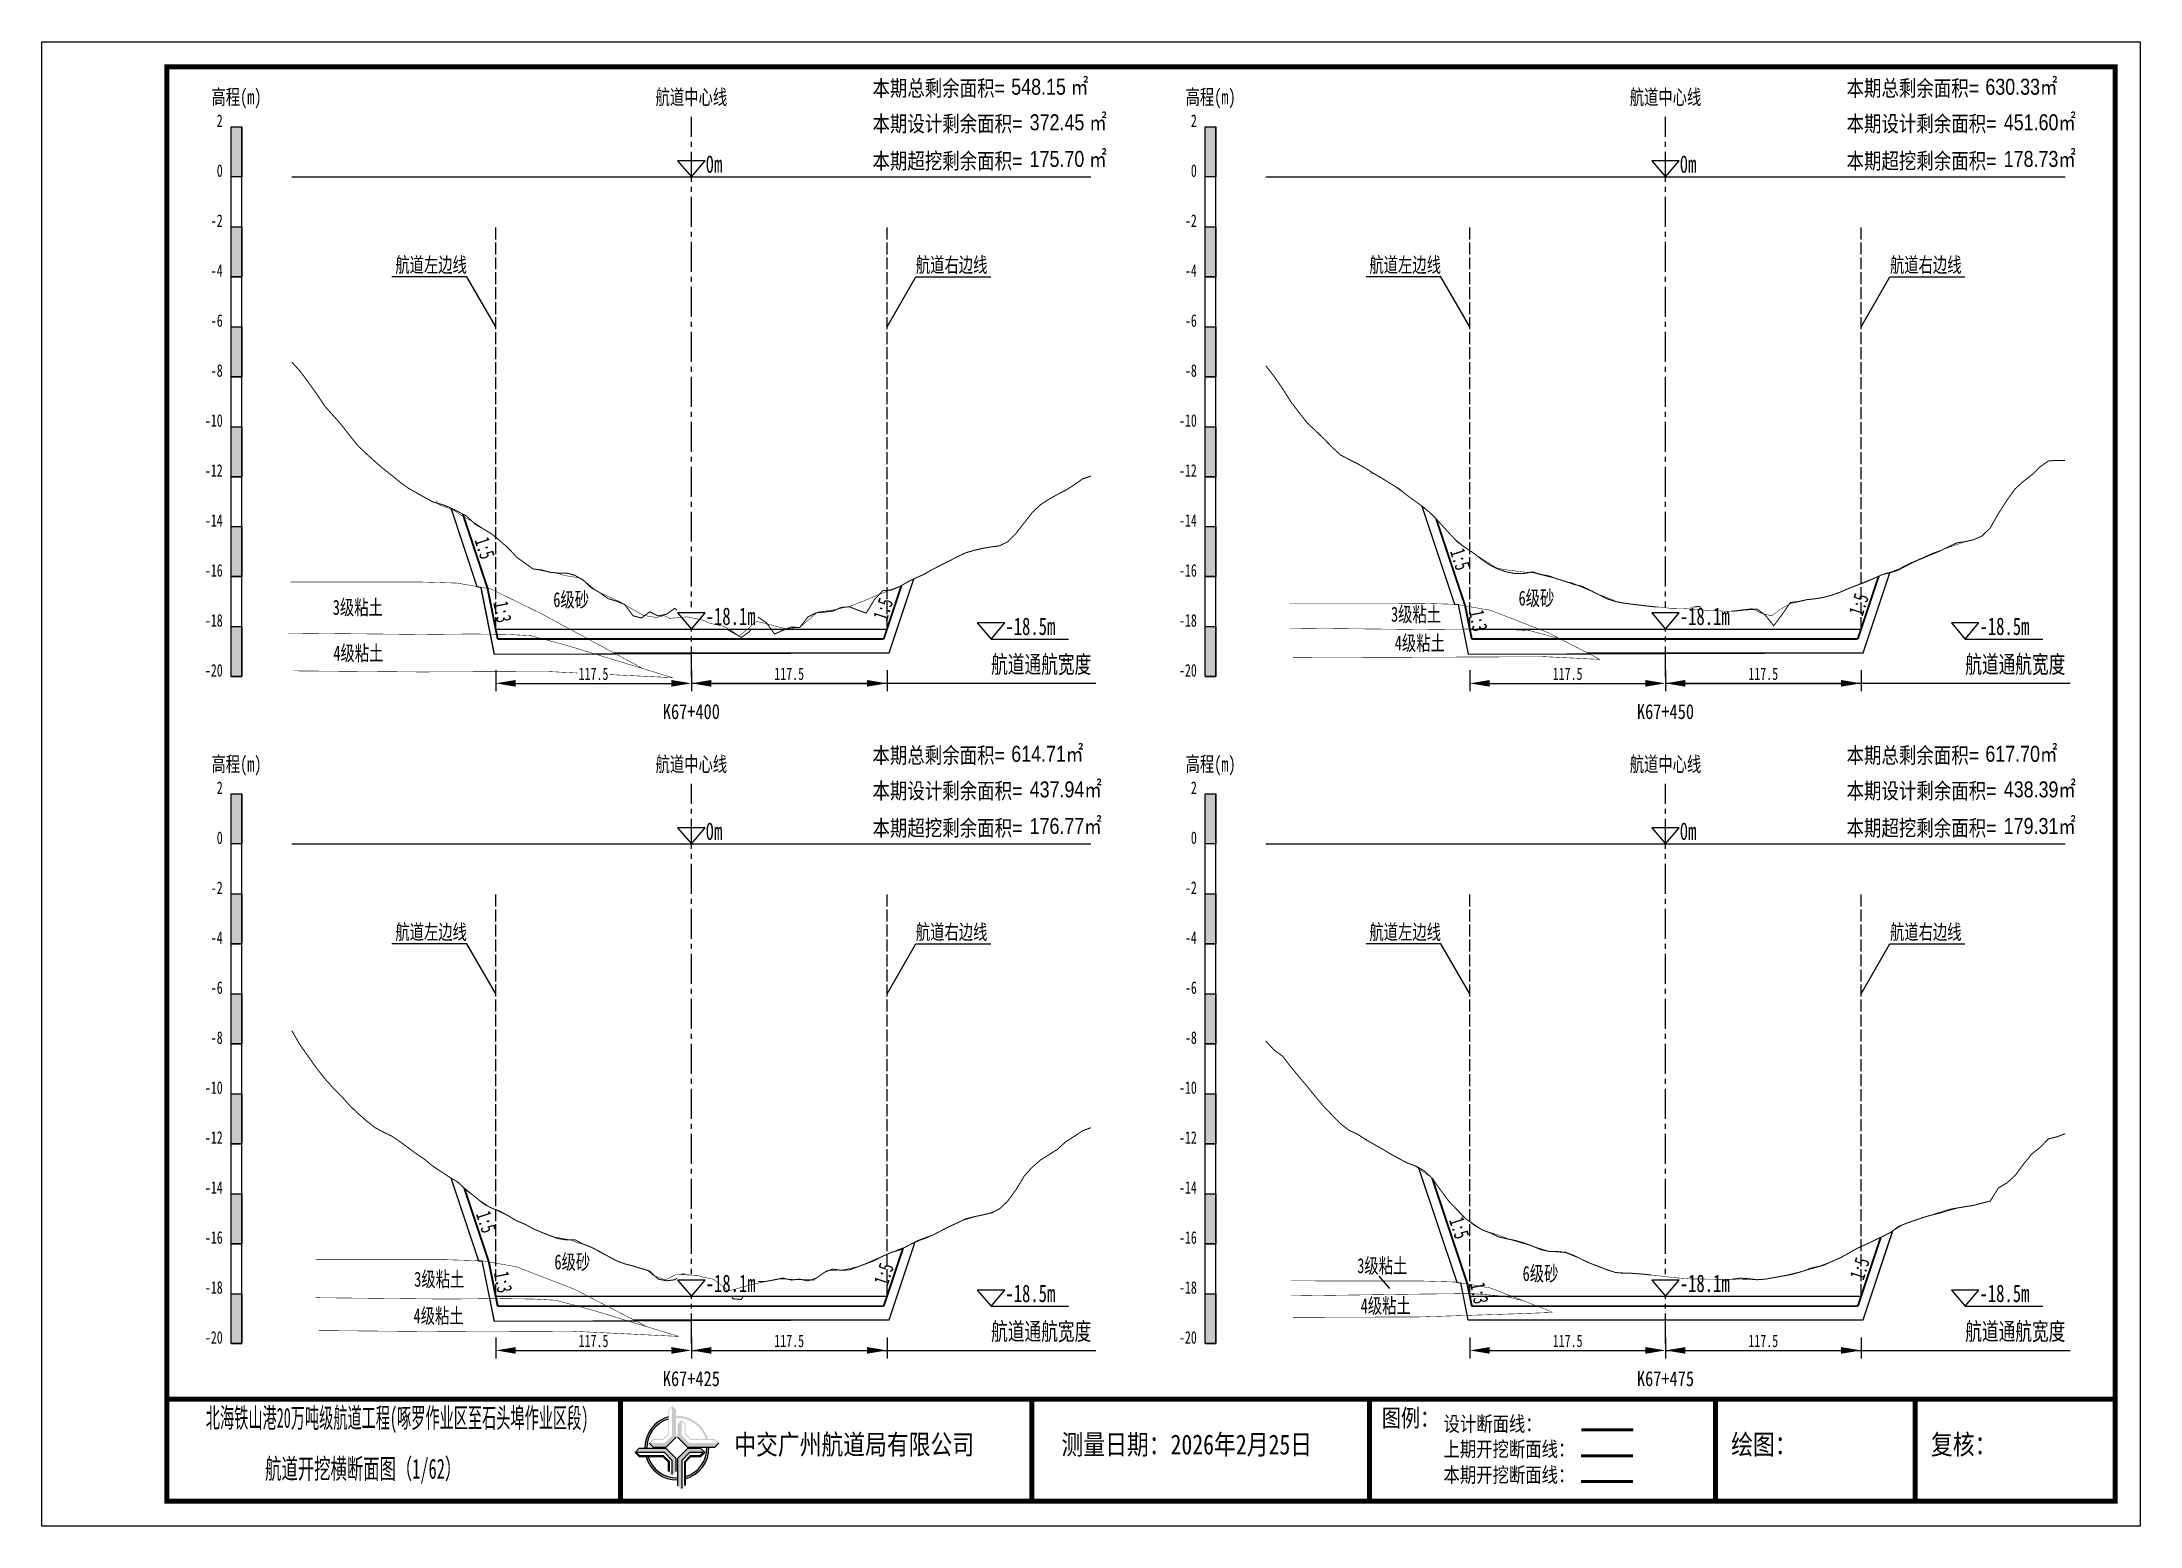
# Model space of a CAD drawing. Header units: millimetres. Extents: x 0 to 2247, y -8564 to 0.
# Drawn here: x 0 to 420, y -297 to 0 of the extents above; entities that cross this region are included whole.
import ezdxf
from ezdxf.enums import TextEntityAlignment as Align

# ---------------------------------------------------------------- set-up
doc = ezdxf.new("R2010")
doc.units = ezdxf.units.MM
for name, pattern in [('ACAD_ISO02W100', [15, 12, -3]), ('ACAD_ISO05W100', [33, 24, -3, 0, -3, 0, -3]), ('CENTER2', [1.125, 0.75, -0.125, 0.125, -0.125])]:
    doc.linetypes.add(name, pattern=pattern)
for name, color, linetype in [('0-航道左右边线标注', 8, 'Continuous'), ('1-疏浚底高', 7, 'Continuous'), ('1-通航宽度', 7, 'Continuous'), ('1-通航底高', 7, 'Continuous'), ('202602', 1, 'Continuous'), ('DMX', 20, 'Continuous'), ('L1', 7, 'Continuous'), ('图幅内框线', 24, 'Continuous'), ('图幅外框线', 145, 'Continuous'), ('地质分层', 6, 'Continuous'), ('坡比', 1, 'Continuous'), ('尺寸标注', 1, 'Continuous'), ('开挖线', 4, 'Continuous'), ('标尺', 7, 'Continuous'), ('桩号', 1, 'Continuous'), ('超挖框', 7, 'Continuous'), ('超挖线', 3, 'Continuous'), ('辅助框', 7, 'Continuous'), ('通航底面线', 7, 'ACAD_ISO02W100'), ('面积标注', 2, 'Continuous')]:
    doc.layers.add(name, color=color, linetype=linetype)
doc.styles.get("Standard").update_dxf_attribs({"font": 'arial.ttf'})
doc.styles.add('仿宋', font='仿宋_GB2312.ttf', dxfattribs={"width": 0.8})
doc.styles.add('仿宋GB2312', font='仿宋_GB2312.ttf', dxfattribs={"width": 0.7, "height": 2.5})
doc.styles.add('仿宋体', font='仿宋_GB2312.ttf', dxfattribs={"width": 0.8})
doc.dimstyles.new('2000', dxfattribs={"dimtxt": 3, "dimasz": 2.5, "dimexe": 1.25, "dimexo": 0.625, "dimtad": 1, "dimlfac": 2, "dimtxsty": 'Standard', "dimcen": 2.5, "dimazin": 3, "dimtfac": 1, "dimtmove": 0, "dimatfit": 3, "dimtfill": 1})

msp = doc.modelspace()

# ---------------------------------------------------------------- texts
at = {"layer": '0-航道左右边线标注', "style": '仿宋', "width": 0.7}
for p in [(85.05983064194373, -46.99999999998364), (280.0598306419438, -46.99999999998364), (85.05983064162461, -180.4999999999836), (280.0598306416429, -180.4999999999836)]:
    msp.add_text('航道左边线', height=3, dxfattribs=at).set_placement(p, align=Align.BOTTOM_RIGHT)
for p in [(174.9401693595024, -47.00000000001636), (369.9401693584154, -47.00000000001636), (174.9401693580964, -180.5000000000164), (369.9401693595023, -180.5000000000164)]:
    msp.add_text('航道右边线', height=3, dxfattribs=at).set_placement(p, align=Align.BOTTOM_LEFT)
at = {"layer": '1-通航宽度', "style": '仿宋', "width": 0.7}
for p in [(190, -127.35), (385, -127.35), (190, -260.85), (385, -260.85)]:
    msp.add_text('航道通航宽度', height=3.5, dxfattribs=at).set_placement(p, align=Align.BOTTOM_LEFT)
at = {"layer": 'L1', "style": '仿宋', "width": 0.7}
for p in [(129.9999999999997, -11.02892156084999), (324.9999999999998, -11.02892156084999), (129.9999999999997, -144.5289215599187), (324.9999999999998, -144.5289215599187)]:
    msp.add_text('航道中心线', height=3, dxfattribs=at).set_placement(p, align=Align.MIDDLE_CENTER)
for p in [(132.8561237953251, -26.17966942931526), (327.8561237953252, -26.17966942931526), (132.8561237953251, -159.6796694283839), (327.8561237953252, -159.6796694283839)]:
    msp.add_text('0m ', height=3.5, dxfattribs=at).set_placement(p)
at = {"layer": '地质分层', "linetype": 'Continuous', "style": '仿宋体', "width": 0.7}
for s, p in [('3级粘土', (63.22495708759942, -113.1440803504665)), ('6级砂', (105.9360464336661, -111.5867877158076)), ('3级粘土', (275.0692704782399, -114.5247666205432)), ('6级砂', (299.1741256838378, -111.2935264863518)), ('4级粘土', (63.34295306353141, -122.2945819498454)), ('4级粘土', (275.8172296836549, -120.2734926987759)), ('6级砂', (106.1697362418946, -244.1385553905821)), ('3级粘土', (268.3122220331336, -244.8967236967181)), ('3级粘土', (79.53205106623334, -247.593780151401)), ('6级砂', (299.9836632563184, -246.4610761257609)), ('4级粘土', (269.0038415495146, -252.9138674924543)), ('4级粘土', (79.40107803817055, -254.9246201888418))]:
    msp.add_text(s, height=3, dxfattribs=at).set_placement(p, align=Align.MIDDLE_CENTER)
at = {"layer": '坡比', "style": '仿宋体', "width": 0.7}
for rotation, p in [(288, (88.6239594776328, -101.2922968407911)), (288, (283.9012191439588, -103.5190436186803)), (72, (363.7000684038891, -112.5752394679667)), (288, (88.90432827024071, -236.14684057659)), (288, (283.716395017816, -237.3461016607397)), (72, (363.8984184038993, -245.4801894679654)), (72, (168.5340984039085, -246.5731494679668))]:
    msp.add_text('1:5', height=3, rotation=rotation, dxfattribs=at).set_placement(p, align=Align.MIDDLE)
at = {"layer": '辅助框', "color": 7, "style": '仿宋GB2312'}
for s, width, p in [('北海铁山港20万吨级航道工程(啄罗作业区至石头埠作业区段)', 0.5200000000000001, (71.09226410261483, -275.3412559048702)), ('         航道开挖横断面图（1/62）', 0.6, (56.94663041264298, -285.5284553835581))]:
    msp.add_text(s, height=4, dxfattribs=dict(at, width=width)).set_placement(p, align=Align.MIDDLE_CENTER)
at = {"layer": '辅助框', "insert": (268.2275972777437, -273.6319541339569), "char_height": 3.5, "width": 20.65205776894732, "attachment_point": 1, "style": '仿宋'}
msp.add_mtext('{\\C3;图例：}', dxfattribs=at)
at = {"layer": '辅助框', "color": 7, "lineweight": 50, "insert": (280.566039528754, -275.051345709999), "char_height": 3, "width": 26.24716962347822, "attachment_point": 1, "style": '仿宋'}
msp.add_mtext('设计断面线：', dxfattribs=at)
at = {"layer": '辅助框', "lineweight": 0, "char_height": 4, "width": 115.8863471220259, "attachment_point": 1, "style": '仿宋'}
for s, insert in [('{\\fKaiTi|b0|i0|c134|p49;\\W0.8;中交广州航道局有限公司}', (138.5828873379654, -278.6820425070843)), ('{\\fKaiTi|b0|i0|c134|p49;\\W0.8;测量日期：2026年2月25日}', (204.0952987273202, -278.6820425070843)), ('{\\fKaiTi|b0|i0|c134|p49;\\W0.8;绘图：}', (338.1550933720626, -278.6820425070843)), ('{\\fKaiTi|b0|i0|c134|p49;\\W0.8;复核：}', (378.1550933720627, -278.6820425070843))]:
    msp.add_mtext(s, dxfattribs=dict(at, insert=insert))
at = {"layer": '辅助框', "color": 5, "insert": (280.566039528754, -280.0970998634737), "char_height": 3, "width": 26.24716962347822, "attachment_point": 1, "style": '仿宋'}
msp.add_mtext('上期开挖断面线：', dxfattribs=at)
at = {"layer": '辅助框', "color": 1, "insert": (280.566039528754, -285.260362698303), "char_height": 3, "width": 26.24716962347822, "attachment_point": 1, "style": '仿宋'}
msp.add_mtext('本期开挖断面线：', dxfattribs=at)
at = {"layer": '面积标注', "color": 10, "width": 0.8}
for s, p in [('本期总剩余面积=', (166.2486816037457, -10.84630988241497)), ('548.15 ㎡', (194.0361008600156, -10.56108427436788)), ('本期总剩余面积=', (361.2486816035465, -10.84630988264803)), ('630.33㎡', (389.0361008598164, -10.56108427460094)), ('本期设计剩余面积=', (166.2486816037457, -17.95665609161415)), ('372.45 ㎡', (197.7275087793926, -17.67595856185494)), ('本期设计剩余面积=', (361.2486816035465, -17.95665609184607)), ('451.60㎡', (392.727508779194, -17.675958562088)), ('本期超挖剩余面积=', (166.2486816037457, -25.40087470530603)), ('175.70 ㎡', (197.7148063555557, -25.00210777029702)), ('本期超挖剩余面积=', (361.2486816035465, -25.40087470553885)), ('178.73㎡', (392.7148063553572, -25.00210777053008)), ('本期总剩余面积=', (166.2486816027507, -144.3463098817169)), ('614.71㎡', (194.03610085902, -144.0610842736701)), ('本期总剩余面积=', (361.2486816035465, -144.3463098817169)), ('617.70㎡', (389.0361008598164, -144.0610842736701)), ('本期设计剩余面积=', (166.2486816027507, -151.456656090915)), ('437.94㎡', (197.7275087783976, -151.1759585611569)), ('本期设计剩余面积=', (361.2486816035465, -151.456656090915)), ('438.39㎡', (392.727508779194, -151.1759585611569)), ('本期超挖剩余面积=', (166.2486816027507, -158.9008747046077)), ('176.77㎡', (197.7148063545613, -158.502107769598)), ('本期超挖剩余面积=', (361.2486816035465, -158.9008747046077)), ('179.31㎡', (392.7148063553572, -158.502107769598))]:
    msp.add_text(s, height=3.2, dxfattribs=at).set_placement(p)

# ---------------------------------------------------------------- blocks, each defined once
blk = doc.blocks.new('标尺')
at = {"layer": '标尺', "linetype": 'Continuous'}
for points in [[(-2.116669999959412, 100), (0, 100), (0, 90), (-2.116669999959412, 90)], [(-2.116669999959412, 80), (0, 80), (0, 70), (-2.116669999959412, 70)], [(-2.116669999959412, 60), (0, 60), (0, 50), (-2.116669999959412, 50)], [(-2.116669999959412, 40), (0, 40), (0, 30), (-2.116669999959412, 30)], [(-2.116669999959412, 20), (0, 20), (0, 10), (-2.116669999959412, 10)], [(-2.116669999959412, 0), (0, 0), (0, -10), (-2.116669999959412, -10)]]:
    blk.add_hatch(color=256, dxfattribs=at).paths.add_polyline_path(points)
for p, q in [((-2.116669999959412, -10), (-2.116669999959412, 100)), ((0, -10), (0, 100)), ((-2.116669999959412, 80), (0, 80)), ((-2.116669999959412, 70), (0, 70)), ((-2.116669999959412, 60), (0, 60)), ((-2.116669999959412, 50), (0, 50)), ((-2.116669999959412, 40), (0, 40)), ((-2.116669999959412, 30), (0, 30)), ((-2.116669999959412, 20), (0, 20)), ((-2.116669999959412, 10), (0, 10)), ((-2.116669999959412, 0), (0, 0)), ((-2.116669999959412, -10), (0, -10))]:
    blk.add_line(p, q, dxfattribs=at)
at = {"layer": '标尺'}
for points in [[(-2.116669999959412, 100), (0, 100), (0, 90), (-2.116669999959412, 90)], [(-2.116669999959412, 100), (0, 100), (0, 90), (-2.116669999959412, 90)], [(-2.116669999959412, 80), (0, 80), (0, 70), (-2.116669999959412, 70)], [(-2.116669999959412, 80), (0, 80), (0, 70), (-2.116669999959412, 70)], [(-2.116669999959412, 60), (0, 60), (0, 50), (-2.116669999959412, 50)], [(-2.116669999959412, 60), (0, 60), (0, 50), (-2.116669999959412, 50)], [(-2.116669999959412, 40), (0, 40), (0, 30), (-2.116669999959412, 30)], [(-2.116669999959412, 40), (0, 40), (0, 30), (-2.116669999959412, 30)], [(-2.116669999959412, 20), (0, 20), (0, 10), (-2.116669999959412, 10)], [(-2.116669999959412, 20), (0, 20), (0, 10), (-2.116669999959412, 10)], [(-2.116669999959412, 0), (0, 0), (0, -10), (-2.116669999959412, -10)], [(-2.116669999959412, 0), (0, 0), (0, -10), (-2.116669999959412, -10)]]:
    blk.add_lwpolyline(points, close=True, dxfattribs=at)
at = {"layer": '标尺', "style": '仿宋GB2312', "width": 0.7}
blk.add_text('高程(m)', height=3, dxfattribs=at).set_placement((-1.058334999950601, 106.0000000009313), align=Align.MIDDLE_CENTER)
for s, p in [('2', (-3.816669999971053, 100)), ('0', (-3.816669999971053, 90)), ('-2', (-3.816669999971053, 80)), ('-4', (-3.816669999971053, 70)), ('-6', (-3.816669999971053, 60)), ('-8', (-3.816669999971053, 50)), ('-10', (-3.816669999971053, 40)), ('-12', (-3.816669999971053, 30)), ('-14', (-3.816669999971053, 20)), ('-16', (-3.816669999971053, 10)), ('-18', (-3.816669999971053, 0)), ('-20', (-3.816669999971053, -10))]:
    blk.add_text(s, height=2.5, dxfattribs=at).set_placement(p, align=Align.RIGHT)
blk = doc.blocks.new('疏浚底高')
at = {"layer": '1-疏浚底高'}
for p, q in [((-2.762500616780015, 3.232125726994127), (0, 0)), ((2.762500616838223, 3.232125726994127), (-2.762500616780015, 3.232125726994127)), ((0, 0), (2.762500616838223, 3.232125726994127)), ((-5.9237936512e-06, -6.9327652454e-06), (15.51466270413067, -6.9327652454e-06))]:
    blk.add_line(p, q, dxfattribs=at)
at = {"layer": '1-疏浚底高', "style": '仿宋', "width": 0.7}
blk.add_attdef('疏浚底高', (2.856123796140308, 0.8203236390836535), '', height=3.5, dxfattribs=at)
blk = doc.blocks.new('通航底高')
at = {"layer": '1-通航底高'}
for p, q in [((-2.762494692986364, 3.232132659759372), (5.9237936512e-06, 6.9327652454e-06)), ((2.762506540631874, 3.232132659759372), (-2.762494692986364, 3.232132659759372)), ((5.9237936512e-06, 6.9327652454e-06), (2.762506540631874, 3.232132659759372))]:
    blk.add_line(p, q, dxfattribs=at)
at = {"layer": '1-通航底高', "style": '仿宋', "width": 0.7}
blk.add_attdef('通航底高', (2.856129719933959, 0.8203305718488991), '', height=3.5, dxfattribs=at)
blk = doc.blocks.new('*D174')
at = {"layer": 'Defpoints', "color": 0}
for p in [(130, -117.5), (169.166666667577, -117.5), (169.166666667577, -128.3547543261847)]:
    blk.add_point(p, dxfattribs=at)
at = {"layer": '尺寸标注', "color": 0, "lineweight": -2, "ltscale": 0.5}
for p, q in [((130, -125.75), (130, -129.9547543261847)), ((169.166666667577, -125.75), (169.166666667577, -129.9547543261847)), ((134, -128.3547543261847), (165.166666667577, -128.3547543261847))]:
    blk.add_line(p, q, dxfattribs=at)
at = {"layer": '尺寸标注', "color": 0}
for points in [[(134, -127.6880876595181), (134, -129.0214209928514), (130, -128.3547543261847)], [(165.166666667577, -129.0214209928514), (165.166666667577, -127.6880876595181), (169.166666667577, -128.3547543261847)]]:
    blk.add_solid(points, dxfattribs=at)
at = {"layer": '尺寸标注', "color": 0, "insert": (149.5833333337885, -126.4583257547562), "char_height": 2.5, "attachment_point": 5, "style": '仿宋GB2312', "bg_fill": 3, "box_fill_scale": 1.1, "bg_fill_color": 257, "bg_fill_transparency": 0}
blk.add_mtext('117.5', dxfattribs=at)
blk = doc.blocks.new('*D175')
at = {"layer": 'Defpoints', "color": 0}
for p in [(130, -251), (169.166666666171, -251), (169.166666666171, -261.8547244858328)]:
    blk.add_point(p, dxfattribs=at)
at = {"layer": '尺寸标注', "color": 0, "lineweight": -2, "ltscale": 0.5}
for p, q in [((130, -259.25), (130, -263.4547244858328)), ((169.166666666171, -259.25), (169.166666666171, -263.4547244858328)), ((134, -261.8547244858328), (165.166666666171, -261.8547244858328))]:
    blk.add_line(p, q, dxfattribs=at)
at = {"layer": '尺寸标注', "color": 0}
for points in [[(134, -261.1880578191661), (134, -262.5213911524995), (130, -261.8547244858328)], [(165.166666666171, -262.5213911524995), (165.166666666171, -261.1880578191661), (169.166666666171, -261.8547244858328)]]:
    blk.add_solid(points, dxfattribs=at)
at = {"layer": '尺寸标注', "color": 0, "insert": (149.5833333330855, -259.9582959144042), "char_height": 2.5, "attachment_point": 5, "style": '仿宋GB2312', "bg_fill": 3, "box_fill_scale": 1.1, "bg_fill_color": 257, "bg_fill_transparency": 0}
blk.add_mtext('117.5', dxfattribs=at)
blk = doc.blocks.new('*D176')
at = {"layer": 'Defpoints', "color": 0}
for p in [(325, -117.5), (364.1666666664901, -117.5), (364.1666666664901, -128.3544886988729)]:
    blk.add_point(p, dxfattribs=at)
at = {"layer": '尺寸标注', "color": 0, "lineweight": -2, "ltscale": 0.5}
for p, q in [((325, -125.75), (325, -129.9544886988729)), ((364.1666666664901, -125.75), (364.1666666664901, -129.9544886988729)), ((329, -128.3544886988729), (360.1666666664901, -128.3544886988729))]:
    blk.add_line(p, q, dxfattribs=at)
at = {"layer": '尺寸标注', "color": 0}
for points in [[(329, -127.6878220322062), (329, -129.0211553655396), (325, -128.3544886988729)], [(360.1666666664901, -129.0211553655396), (360.1666666664901, -127.6878220322062), (364.1666666664901, -128.3544886988729)]]:
    blk.add_solid(points, dxfattribs=at)
at = {"layer": '尺寸标注', "color": 0, "insert": (344.583333333245, -126.4580601274444), "char_height": 2.5, "attachment_point": 5, "style": '仿宋GB2312', "bg_fill": 3, "box_fill_scale": 1.1, "bg_fill_color": 257, "bg_fill_transparency": 0}
blk.add_mtext('117.5', dxfattribs=at)
blk = doc.blocks.new('*D177')
at = {"layer": 'Defpoints', "color": 0}
for p in [(325, -251), (364.1666666675769, -251), (364.1666666675769, -261.8544588050427)]:
    blk.add_point(p, dxfattribs=at)
at = {"layer": '尺寸标注', "color": 0, "lineweight": -2, "ltscale": 0.5}
for p, q in [((325, -259.25), (325, -263.4544588050427)), ((364.1666666675769, -259.25), (364.1666666675769, -263.4544588050427)), ((329, -261.8544588050427), (360.1666666675769, -261.8544588050427))]:
    blk.add_line(p, q, dxfattribs=at)
at = {"layer": '尺寸标注', "color": 0}
for points in [[(329, -261.187792138376), (329, -262.5211254717093), (325, -261.8544588050427)], [(360.1666666675769, -262.5211254717093), (360.1666666675769, -261.187792138376), (364.1666666675769, -261.8544588050427)]]:
    blk.add_solid(points, dxfattribs=at)
at = {"layer": '尺寸标注', "color": 0, "insert": (344.5833333337885, -259.9580302336141), "char_height": 2.5, "attachment_point": 5, "style": '仿宋GB2312', "bg_fill": 3, "box_fill_scale": 1.1, "bg_fill_color": 257, "bg_fill_transparency": 0}
blk.add_mtext('117.5', dxfattribs=at)
blk = doc.blocks.new('*D186')
at = {"layer": 'Defpoints', "color": 0}
for p in [(90.83333333381093, -117.5), (130, -117.5), (130, -128.3548076511761)]:
    blk.add_point(p, dxfattribs=at)
at = {"layer": '尺寸标注', "color": 0, "lineweight": -2, "ltscale": 0.5}
for p, q in [((90.83333333381093, -125.75), (90.83333333381093, -129.9548076511761)), ((130, -125.75), (130, -129.9548076511761)), ((94.83333333381093, -128.3548076511761), (126, -128.3548076511761))]:
    blk.add_line(p, q, dxfattribs=at)
at = {"layer": '尺寸标注', "color": 0}
for points in [[(94.83333333381093, -127.6881409845094), (94.83333333381093, -129.0214743178427), (90.83333333381093, -128.3548076511761)], [(126, -129.0214743178427), (126, -127.6881409845094), (130, -128.3548076511761)]]:
    blk.add_solid(points, dxfattribs=at)
at = {"layer": '尺寸标注', "color": 0, "insert": (110.4166666669054, -126.4583790797475), "char_height": 2.5, "attachment_point": 5, "style": '仿宋GB2312', "bg_fill": 3, "box_fill_scale": 1.1, "bg_fill_color": 257, "bg_fill_transparency": 0}
blk.add_mtext('117.5', dxfattribs=at)
blk = doc.blocks.new('*D187')
at = {"layer": 'Defpoints', "color": 0}
for p in [(90.8333333334918, -251), (130, -251), (130, -261.8547778215598)]:
    blk.add_point(p, dxfattribs=at)
at = {"layer": '尺寸标注', "color": 0, "lineweight": -2, "ltscale": 0.5}
for p, q in [((90.8333333334918, -259.25), (90.8333333334918, -263.4547778215599)), ((130, -259.25), (130, -263.4547778215599)), ((94.83333333349181, -261.8547778215598), (126, -261.8547778215598))]:
    blk.add_line(p, q, dxfattribs=at)
at = {"layer": '尺寸标注', "color": 0}
for points in [[(94.83333333349181, -261.1881111548931), (94.83333333349181, -262.5214444882264), (90.8333333334918, -261.8547778215598)], [(126, -262.5214444882264), (126, -261.1881111548931), (130, -261.8547778215598)]]:
    blk.add_solid(points, dxfattribs=at)
at = {"layer": '尺寸标注', "color": 0, "insert": (110.4166666667459, -259.9583492501312), "char_height": 2.5, "attachment_point": 5, "style": '仿宋GB2312', "bg_fill": 3, "box_fill_scale": 1.1, "bg_fill_color": 257, "bg_fill_transparency": 0}
blk.add_mtext('117.5', dxfattribs=at)
blk = doc.blocks.new('*D190')
at = {"layer": 'Defpoints', "color": 0}
for p in [(285.833333333811, -117.5), (325, -117.5), (325, -128.35454206967)]:
    blk.add_point(p, dxfattribs=at)
at = {"layer": '尺寸标注', "color": 0, "lineweight": -2, "ltscale": 0.5}
for p, q in [((285.833333333811, -125.75), (285.833333333811, -129.95454206967)), ((325, -125.75), (325, -129.95454206967)), ((289.833333333811, -128.35454206967), (321, -128.35454206967))]:
    blk.add_line(p, q, dxfattribs=at)
at = {"layer": '尺寸标注', "color": 0}
for points in [[(289.833333333811, -127.6878754030034), (289.833333333811, -129.0212087363367), (285.833333333811, -128.35454206967)], [(321, -129.0212087363367), (321, -127.6878754030034), (325, -128.35454206967)]]:
    blk.add_solid(points, dxfattribs=at)
at = {"layer": '尺寸标注', "color": 0, "insert": (305.4166666669055, -126.4581134982415), "char_height": 2.5, "attachment_point": 5, "style": '仿宋GB2312', "bg_fill": 3, "box_fill_scale": 1.1, "bg_fill_color": 257, "bg_fill_transparency": 0}
blk.add_mtext('117.5', dxfattribs=at)
blk = doc.blocks.new('*D191')
at = {"layer": 'Defpoints', "color": 0}
for p in [(285.83333333351, -251), (325, -251), (325, -261.8545121865845)]:
    blk.add_point(p, dxfattribs=at)
at = {"layer": '尺寸标注', "color": 0, "lineweight": -2, "ltscale": 0.5}
for p, q in [((285.83333333351, -259.25), (285.83333333351, -263.4545121865845)), ((325, -259.25), (325, -263.4545121865845)), ((289.83333333351, -261.8545121865845), (321, -261.8545121865845))]:
    blk.add_line(p, q, dxfattribs=at)
at = {"layer": '尺寸标注', "color": 0}
for points in [[(289.83333333351, -261.1878455199179), (289.83333333351, -262.5211788532512), (285.83333333351, -261.8545121865845)], [(321, -262.5211788532512), (321, -261.1878455199179), (325, -261.8545121865845)]]:
    blk.add_solid(points, dxfattribs=at)
at = {"layer": '尺寸标注', "color": 0, "insert": (305.4166666667549, -259.958083615156), "char_height": 2.5, "attachment_point": 5, "style": '仿宋GB2312', "bg_fill": 3, "box_fill_scale": 1.1, "bg_fill_color": 257, "bg_fill_transparency": 0}
blk.add_mtext('117.5', dxfattribs=at)

# ---------------------------------------------------------------- hatches: boundary and pattern name
at = {"layer": '辅助框'}
h = msp.add_hatch(color=5, dxfattribs=at)
h.paths.add_polyline_path([(126.9546421028661, -273.745531914723), (126.1757059303807, -272.9676333308337), (125.3669512703708, -273.7761538386462), (125.3669512703708, -278.5365976619839), (124.2904413551976, -279.612023077023), (122.3438002510655, -279.612023077023), (121.5476570198824, -280.4073585991978), (122.3430715401458, -281.1991783990976), (124.9786409035313, -281.1991783990976), (126.9546421028661, -279.2238551325915)])
h.paths.add_polyline_path([(126.1454878395787, -278.835033672583), (124.5901777535071, -280.3903800106166), (121.8645652077487, -280.3903800106166), (122.4652603768098, -279.7923887751222), (124.4098916085052, -279.7923887751222), (125.5465556801549, -278.6244668026088), (125.5465556801549, -273.8650218806386), (126.1454878395787, -273.2673312554477)], flags=16)
h = msp.add_hatch(color=5, dxfattribs=at)
edge = h.paths.add_edge_path()
edge.add_ellipse((127.1048981667148, -281.3493617243885), major_axis=(-6.017077195920141, 1.7338845463e-06), ratio=0.9999999825377228, start_angle=-73.21171739508759, end_angle=1.446762120801509, ccw=False)
edge.add_line((125.3669512703708, -275.5887404351355), (125.3669512703708, -275.1675646226527))
edge.add_ellipse((127.1048981667148, -281.3493617243885), major_axis=(-6.421454345493812, 3.7838319805e-06), ratio=0.9999999825377264, start_angle=-74.29719949703843, end_angle=1.356895039404775)
edge.add_line((120.6852443947485, -281.501418438208), (121.089739081084, -281.5012796251892))
edge = h.paths.add_edge_path()
edge.add_ellipse((127.1048981667148, -281.3493617243885), major_axis=(-6.017077195920902, 2.624791691e-07), ratio=0.9999999825377338, start_angle=196.780288486553, end_angle=271.4309187160394, ccw=False)
edge.add_line((132.865761533408, -279.6122172174573), (133.2869208668455, -279.6122172174573))
edge.add_ellipse((127.1048981667148, -281.3493617243885), major_axis=(-6.421454345494807, 2.055023734e-07), ratio=0.9999999825377472, start_angle=195.6953321390063, end_angle=271.3407922019196)
edge.add_line((126.9546421028661, -274.9296654839634), (126.9546421028661, -275.3341608185885))
edge = h.paths.add_edge_path()
edge.add_ellipse((127.1048981667148, -281.3493617243885), major_axis=(-6.421454345494845, 2.398647111e-07), ratio=0.9999999825377328, start_angle=105.7065269831982, end_angle=181.3336319845394)
edge.add_line((133.5246130776098, -281.1999077935336), (133.1201189944139, -281.1999077935336))
edge.add_ellipse((127.1048981667148, -281.3493617243885), major_axis=(-6.017077195920032, 3.0388041495e-06), ratio=0.9999999825377466, start_angle=106.79232790258399, end_angle=181.4233031167915, ccw=False)
edge.add_line((128.8432505410004, -287.1098604793667), (128.8432505410004, -287.5310446269632))
edge = h.paths.add_edge_path()
edge.add_ellipse((127.1048981667148, -281.3493617243885), major_axis=(6.017077195919977, 2.129043967e-06), ratio=0.999999982537734, start_angle=196.8039053585335, end_angle=271.4347580957008, ccw=False)
edge.add_line((121.3447520394018, -283.0888829157471), (120.9235845148258, -283.0890274493813))
edge.add_ellipse((127.1048981667148, -281.3493617243885), major_axis=(6.421454345494964, 1.0108932269e-06), ratio=0.9999999825377122, start_angle=195.7186899732624, end_angle=271.3444001529098)
edge.add_line((127.2555596871069, -287.7690482235073), (127.2555596871069, -287.3645522477746))
h = msp.add_hatch(color=5, dxfattribs=at)
h.paths.add_polyline_path([(129.2303930946876, -281.1999077935336), (134.7087164406469, -281.1999077935336), (135.4866149819184, -280.4209716854213), (134.6780945381809, -279.6122172174573), (129.9176505226781, -279.6122172174573), (128.8422251503756, -278.53570710994), (128.8422251503756, -276.5890662407994), (128.0468895424595, -275.7929228816152), (127.2550698921967, -276.5883373589634), (127.2550698921967, -279.2239067440153)])
h.paths.add_polyline_path([(128.0638683022251, -278.8354434871792), (128.0638683022251, -276.1098311333774), (128.661859430759, -276.7105261530994), (128.661859430759, -278.6551574273228), (129.8297815529398, -279.7918215632555), (134.5892263893773, -279.7918215632555), (135.1869169930208, -280.3907535944104), (129.6192146614779, -280.3907535944104)], flags=16)
h = msp.add_hatch(color=5, dxfattribs=at)
h.paths.add_polyline_path([(124.9782503578952, -281.4999451227306), (119.4999273323704, -281.5018251764893), (118.7222961403421, -282.2810282282946), (119.5310940804173, -283.0895053277134), (124.2915378395608, -283.0878717098356), (125.367332566141, -284.1640123348355), (125.3680006081152, -286.1106533746838), (126.1636093972018, -286.9065236382603), (126.9551560158419, -286.1108374323962), (126.9542515572301, -283.4752683892368)])
h.paths.add_polyline_path([(126.1455864906896, -283.8640090143798), (126.1465218605688, -286.5896213679432), (125.548324628501, -285.9891314263462), (125.5476572914707, -284.0445003228306), (124.3793451363134, -282.9082371149182), (119.6199005776037, -282.9098703913808), (119.0220044685892, -282.3111434383511), (124.5897065010657, -282.3092327938198)], flags=16)
h = msp.add_hatch(color=5, dxfattribs=at)
h.paths.add_polyline_path([(129.2315609078099, -281.4991166072009), (127.2555596871069, -283.474439873707), (127.2555596871069, -288.9527632622836), (128.0344958809604, -289.7306616754649), (128.8432505410004, -288.9221411676524), (128.8432505410004, -284.1616973443148), (129.9197604561439, -283.0862719292759), (131.8664015602756, -283.0862719292759), (132.6625447701206, -282.2909364071011), (131.8671302498568, -281.4991166072009)])
h.paths.add_polyline_path([(129.6200240792026, -282.3079151668665), (132.3456365822543, -282.3079151668665), (131.7449414345313, -282.9059062311767), (129.8003101814973, -282.9059062311767), (128.6636461098481, -284.07382820369), (128.6636461098481, -288.8332731256603), (128.0647139717627, -289.4309637508511), (128.0647139717627, -283.8632613337158)], flags=16)

# ---------------------------------------------------------------- linework, layer by layer
at = {"layer": '0-航道左右边线标注', "linetype": 'ACAD_ISO02W100', "ltscale": 0.2}
for points in [[(90.83333333381051, -117.5), (90.83333333381051, -37)], [(169.1666666675773, -117.5), (169.1666666675773, -37)], [(285.833333333811, -117.5), (285.833333333811, -37)], [(364.1666666664901, -117.5), (364.1666666664901, -37)], [(90.8333333334922, -251), (90.8333333334922, -170.5)], [(169.1666666661713, -251), (169.1666666661713, -170.5)], [(285.8333333335099, -251), (285.8333333335099, -170.5)], [(364.1666666675769, -251), (364.1666666675769, -170.5)]]:
    msp.add_lwpolyline(points, dxfattribs=at)
at = {"layer": '0-航道左右边线标注'}
for points in [[(90.83333333381093, -57), (85.05983064194373, -46.99999999998364), (70.05983064194373, -46.99999999993996)], [(169.166666667577, -57), (174.9401693595024, -47.00000000001636), (189.9401693595024, -47.00000000006002)], [(285.833333333811, -57), (280.0598306419438, -46.99999999998364), (265.0598306419438, -46.99999999993996)], [(364.1666666664901, -57), (369.9401693584154, -47.00000000001636), (384.9401693584155, -47.00000000006002)], [(90.8333333334918, -190.5), (85.05983064162461, -180.4999999999836), (70.05983064162461, -180.49999999994)], [(169.166666666171, -190.5), (174.9401693580964, -180.5000000000164), (189.9401693580964, -180.50000000006)], [(285.83333333351, -190.5), (280.0598306416429, -180.4999999999836), (265.0598306416429, -180.49999999994)], [(364.1666666675769, -190.5), (369.9401693595023, -180.5000000000164), (384.9401693595023, -180.50000000006)]]:
    msp.add_lwpolyline(points, dxfattribs=at)
at = {"layer": '1-通航宽度'}
for points in [[(130, -128.35), (211, -128.35)], [(325, -128.35), (406, -128.35)], [(130, -261.85), (211, -261.85)], [(325, -261.85), (406, -261.85)]]:
    msp.add_lwpolyline(points, dxfattribs=at)
at = {"layer": 'DMX', "color": 7, "linetype": 'Continuous', "const_width": 0.2}
for points in [[(49.99999999999971, -64.02499999990687), (50, -64.02499999990687), (51.66666666668607, -65.8650000002235), (53.33333333331393, -68.12000000011176), (55, -70.43500000005588), (56.66666666668607, -72.96499999985099), (58.33333333331393, -74.79499999992547), (60, -76.70000000018626), (61.66666666668607, -78.83999999985099), (63.33333333331393, -80.88499999977647), (65, -82.4550000000745), (66.66666666668607, -83.97999999998137), (68.33333333331393, -85.39500000001863), (70, -86.72500000009312), (71.66666666668606, -88.08499999996275), (73.33333333331394, -89.2999999998137), (75, -90.24000000022352), (76.66666666668606, -91.1749999998137), (78.33333333331394, -92.08499999996279), (80, -92.54000000003721), (81.66666666668606, -93.15499999979512), (83.33333333331394, -94.00999999977647), (85, -94.8799999998882), (86.66666666668604, -96.47999999998136), (88.33333333331394, -97.43500000005592), (90, -98.43000000016765), (91.66666666668608, -99.83499999996279), (93.33333333331394, -101.2549999998882), (95, -103.0800000000745), (96.66666666668608, -104.2749999999068), (98.33333333331394, -105.4700000002049), (100, -105.660000000149), (101.666666666686, -106.125), (103.3333333333139, -106.2799999997951), (105, -106.285000000149), (106.666666666686, -106.7299999999814), (108.3333333333139, -107.7050000000745), (110, -109.2700000000186), (111.666666666686, -110.1949999998323), (113.3333333333139, -111.3999999999068), (115, -111.910000000149), (116.6666666666861, -112.6000000000931), (118.3333333333139, -114.839999999851), (120, -115.2749999999068), (121.666666666686, -114.0449999999255), (123.3333333333139, -114.8799999998882), (125, -114.5299999997951), (126.666666666686, -113.3450000002049), (128.3333333333139, -114.5649999999441), (130, -115.5150000001304), (131.666666666686, -117.2000000001862), (133.3333333333139, -116.3950000000186), (135, -115.4900000002235), (136.666666666686, -117.2700000000186), (138.3333333333139, -118.2050000000745), (140, -119.1650000000372), (141.6666666666861, -117.9750000000931), (143.3333333333139, -115.0750000001862), (145, -116.2050000000745), (146.666666666686, -118.4849999998696), (148.3333333333139, -117.75), (150, -117.0750000001862), (151.666666666686, -117.2099999999627), (153.3333333333139, -115.0600000000558), (155, -114.2250000000931), (156.666666666686, -114.089999999851), (158.3333333333139, -113.8799999998882), (160, -113.1650000000372), (161.666666666686, -113.0400000000372), (163.3333333333139, -113.7050000000745), (165, -114.2999999998137), (166.6666666666861, -111.5649999999441), (168.3333333333139, -109.8100000000558), (170, -109.6949999998323), (171.666666666686, -109.0099999997764), (173.3333333333139, -108.0299999997951), (175, -107.2450000001117), (176.666666666686, -106.4900000002235), (178.3333333333139, -105.5249999999068), (180, -104.6800000001676), (181.666666666686, -103.839999999851), (183.3333333333139, -102.9700000002049), (185, -102.1949999998323), (186.666666666686, -101.7250000000931), (188.3333333333139, -101.3300000000745), (190, -101.0550000001676), (191.6666666666861, -100.8300000000745), (193.3333333333139, -100.0400000000372), (195, -98.33499999996279), (196.666666666686, -96.1749999998137), (198.3333333333139, -94.05500000016762), (200, -92.52999999979512), (201.6666666666861, -91.46499999985102), (203.3333333333139, -90.5299999997951), (205, -89.6699999999255), (206.6666666666861, -88.62000000011176), (208.3333333333139, -87.43000000016762), (209.9999999999997, -86.87000000011179)], [(244.9999999999998, -64.79999999981372), (244.9999999999998, -64.79999999981372), (246.6666666666861, -66.94499999983236), (248.3333333333139, -69.33999999985099), (250, -71.98499999986961), (251.6666666666861, -74.18999999994412), (253.3333333333139, -76.29000000003725), (255, -77.83000000007452), (256.6666666666861, -79.4550000000745), (258.3333333333139, -81.17499999981374), (260, -82.68500000005587), (261.6666666666861, -83.54499999992547), (263.3333333333139, -84.3849999997765), (265, -85.35999999986961), (266.6666666666861, -86.39500000001861), (268.3333333333139, -87.375), (270, -88.39999999990684), (271.6666666666861, -89.43000000016764), (273.3333333333139, -90.77000000001865), (275, -91.9849999998696), (276.6666666666861, -93.18999999994413), (278.3333333333139, -94.625), (280, -96.41500000003722), (281.6666666666861, -98.27000000001865), (283.3333333333139, -100.035000000149), (285, -101.2599999997765), (286.6666666666861, -102.3450000002049), (288.3333333333139, -103.6650000000372), (290, -104.7650000001304), (291.6666666666861, -105.5649999999441), (293.3333333333139, -106.089999999851), (295, -106.4049999997951), (296.6666666666861, -106.3799999998882), (298.3333333333139, -106.0449999999255), (300, -106.5499999998137), (301.6666666666861, -106.875), (303.333333333314, -107.4550000000745), (305, -107.9599999999627), (306.6666666666861, -108.5449999999255), (308.3333333333139, -108.9399999999441), (310, -109.7900000000372), (311.6666666666861, -110.5950000002049), (313.3333333333139, -111.4599999999627), (315, -111.9799999999814), (316.6666666666861, -112.2999999998137), (318.3333333333139, -112.5249999999068), (320, -112.7250000000931), (321.6666666666861, -112.9199999999255), (323.3333333333139, -113.0950000002049), (325, -113.2650000001304), (326.6666666666861, -113.3500000000931), (328.333333333314, -113.3450000002049), (330, -113.1949999998323), (331.6666666666861, -112.9599999999627), (333.3333333333139, -113.6749999998137), (335, -114.2549999998882), (336.6666666666861, -114.035000000149), (338.3333333333139, -113.9199999999255), (340, -113.7549999998882), (341.6666666666861, -113.5950000002049), (343.3333333333139, -113.5099999997765), (345, -114.7349999998696), (346.6666666666861, -116.8300000000745), (348.3333333333139, -114.625), (350, -112.1800000001676), (351.6666666666861, -111.9799999999814), (353.333333333314, -111.6049999999813), (355, -111.4249999998137), (356.6666666666861, -111.1499999999068), (358.3333333333139, -110.6899999999441), (360, -110.1000000000931), (361.6666666666861, -109.3599999998696), (363.3333333333139, -108.7200000002049), (365, -108.1049999999813), (366.6666666666861, -107.375), (368.3333333333139, -106.6299999998882), (370, -106.214999999851), (371.6666666666861, -105.6699999999255), (373.3333333333139, -104.7599999997764), (375, -103.9300000001676), (376.6666666666861, -103.2349999998696), (378.333333333314, -102.535000000149), (380, -101.8500000000931), (381.6666666666861, -101.0200000000186), (383.3333333333139, -100.2400000002235), (385, -99.99500000011179), (386.6666666666861, -99.6099999998696), (388.3333333333139, -98.89500000001865), (390, -97.25000000000001), (391.6666666666861, -94.35000000009312), (393.3333333333139, -91.75), (395, -89.43000000016764), (396.6666666666861, -87.91999999992547), (398.3333333333139, -86.64000000013039), (400, -85.02000000001863), (401.6666666666861, -83.83499999996272), (403.3333333333139, -83.75), (404.9999999999998, -83.77499999990687)], [(49.99999999999971, -197.8349999999627), (50, -197.8349999999627), (51.66666666668607, -200.714999999851), (53.33333333331393, -203.0600000000559), (55, -205.410000000149), (56.66666666668607, -207.5150000001304), (58.33333333331393, -209.3900000001304), (60, -211.035000000149), (61.66666666668607, -212.9150000000373), (63.33333333331393, -214.4849999998696), (65, -215.9449999998324), (66.66666666668607, -217.2450000001118), (68.33333333331393, -218.160000000149), (70, -218.964999999851), (71.66666666668606, -220.0750000001863), (73.33333333331394, -221.3199999998324), (75, -222.535000000149), (76.66666666668606, -223.6699999999255), (78.33333333331394, -225.0400000000372), (80, -226.1450000000186), (81.66666666668606, -227.2200000002049), (83.33333333331394, -228.2250000000932), (85, -229.8500000000931), (86.66666666668604, -231.0750000001863), (88.33333333331394, -232.4750000000932), (90, -233.3650000002235), (91.66666666668608, -234.0150000001304), (93.33333333331394, -234.9049999997951), (95, -235.910000000149), (96.66666666668608, -236.589999999851), (98.33333333331394, -237.5), (100, -238.214999999851), (101.666666666686, -238.8599999998696), (103.3333333333139, -239.4750000000931), (105, -239.7450000001118), (106.666666666686, -239.7000000001863), (108.3333333333139, -240.5750000001863), (110, -241.2099999999627), (111.666666666686, -242.089999999851), (113.3333333333139, -243.0049999998882), (115, -243.910000000149), (116.6666666666861, -244.5299999997951), (118.3333333333139, -244.9550000000745), (120, -245.4799999999814), (121.666666666686, -245.9799999999814), (123.3333333333139, -247.5699999998324), (125, -247.9249999998137), (126.666666666686, -247.7200000002049), (128.3333333333139, -246.5249999999069), (130, -246.9249999998137), (131.666666666686, -247.0499999998137), (133.3333333333139, -247.4700000002049), (135, -247.9550000000745), (136.666666666686, -248.7050000000745), (138.3333333333139, -251.5150000001304), (140, -251.6650000000372), (141.6666666666861, -248.8549999999814), (143.3333333333139, -248.0600000000559), (145, -248.0299999997951), (146.666666666686, -247.7200000002049), (148.3333333333139, -247.3849999997765), (150, -247.7749999999069), (151.666666666686, -247.5849999999628), (153.3333333333139, -247.939999999944), (155, -247.4049999997951), (156.666666666686, -246.2000000001863), (158.3333333333139, -245.5699999998324), (160, -245.8300000000745), (161.666666666686, -245.7250000000931), (163.3333333333139, -245.1200000001118), (165, -244.4799999999814), (166.6666666666861, -243.8700000001118), (168.3333333333139, -242.9849999998696), (170, -242.2549999998882), (171.666666666686, -241.7599999997765), (173.3333333333139, -240.9249999998138), (175, -240.0249999999068), (176.666666666686, -239.3700000001118), (178.3333333333139, -238.7799999997951), (180, -237.9049999997951), (181.666666666686, -237.0550000001677), (183.3333333333139, -236.2949999999255), (185, -235.5), (186.666666666686, -235.089999999851), (188.3333333333139, -234.7400000002235), (190, -234.3349999999627), (191.6666666666861, -233.5400000000372), (193.3333333333139, -231.964999999851), (195, -229.6699999999255), (196.666666666686, -226.910000000149), (198.3333333333139, -225.0849999999628), (200, -223.6699999999255), (201.6666666666861, -222.6400000001304), (203.3333333333139, -221.5699999998324), (205, -220.0550000001676), (206.6666666666861, -219.0150000001304), (208.3333333333139, -217.8950000000186), (209.9999999999997, -217.2700000000186)], [(244.9999999999998, -199.9550000000745), (244.9999999999998, -199.9550000000745), (246.6666666666861, -201.7349999998696), (248.3333333333139, -202.9550000000745), (250, -205.1000000000931), (251.6666666666861, -207.1150000002235), (253.3333333333139, -209.1099999998696), (255, -211.1499999999069), (256.6666666666861, -213.1099999998696), (258.3333333333139, -214.8450000002049), (260, -216.5150000001304), (261.6666666666861, -217.814999999944), (263.3333333333139, -218.5649999999441), (265, -219.6749999998137), (266.6666666666861, -220.6200000001118), (268.3333333333139, -221.5499999998137), (270, -222.560000000056), (271.6666666666861, -223.4700000002049), (273.3333333333139, -224.3500000000931), (275, -224.9599999999627), (276.6666666666861, -225.8900000001304), (278.3333333333139, -227.4399999999441), (280, -229.7949999999255), (281.6666666666861, -232.0249999999069), (283.3333333333139, -233.7400000002235), (285, -235.5049999998882), (286.6666666666861, -236.75), (288.3333333333139, -237.7400000002235), (290, -238.3599999998696), (291.6666666666861, -239.1549999997951), (293.3333333333139, -239.5400000000373), (295, -239.8650000002235), (296.6666666666861, -240.3599999998696), (298.3333333333139, -240.9599999999628), (300, -241.6650000000373), (301.6666666666861, -242.0499999998138), (303.333333333314, -242.0699999998324), (305, -242.2250000000931), (306.6666666666861, -242.8549999999814), (308.3333333333139, -243.6800000001676), (310, -244.4449999998324), (311.6666666666861, -245.0800000000745), (313.3333333333139, -245.7250000000931), (315, -246.2599999997765), (316.6666666666861, -246.4150000000373), (318.3333333333139, -246.4249999998137), (320, -246.5550000001676), (321.6666666666861, -246.7200000002049), (323.3333333333139, -246.8900000001304), (325, -247.0550000001676), (326.6666666666861, -247.2999999998137), (328.333333333314, -247.3950000000186), (330, -247.535000000149), (331.6666666666861, -247.5950000002049), (333.3333333333139, -247.5299999997951), (335, -247.5649999999441), (336.6666666666861, -247.689999999944), (338.3333333333139, -247.6200000001118), (340, -247.3950000000186), (341.6666666666861, -247.5049999998883), (343.3333333333139, -247.7099999999627), (345, -247.589999999851), (346.6666666666861, -247.285000000149), (348.3333333333139, -246.9950000001118), (350, -246.7000000001863), (351.6666666666861, -246.2549999998882), (353.333333333314, -245.7349999998696), (355, -245.2700000000186), (356.6666666666861, -244.8100000000559), (358.3333333333139, -244.0499999998138), (360, -243.3199999998324), (361.6666666666861, -242.4049999997951), (363.3333333333139, -241.4500000001863), (365, -240.714999999851), (366.6666666666861, -239.9049999997951), (368.3333333333139, -239.1099999998696), (370, -238.285000000149), (371.6666666666861, -237.0400000000373), (373.3333333333139, -236.3799999998883), (375, -235.7949999999255), (376.6666666666861, -235.214999999851), (378.333333333314, -234.75), (380, -234.3450000002049), (381.6666666666861, -233.8349999999628), (383.3333333333139, -233.3700000001118), (385, -233.0849999999628), (386.6666666666861, -232.8300000000745), (388.3333333333139, -232.3799999998882), (390, -231.9799999999814), (391.6666666666861, -229.339999999851), (393.3333333333139, -228.3349999999627), (395, -226.8549999999814), (396.6666666666861, -224.5849999999627), (398.3333333333139, -222.5449999999255), (400, -221.2200000002049), (401.6666666666861, -219.5099999997765), (403.3333333333139, -219.1299999998882), (404.9999999999998, -218.4799999999814)]]:
    msp.add_lwpolyline(points, dxfattribs=at)
at = {"layer": 'L1', "linetype": 'CENTER2', "ltscale": 8}
for p, q in [((129.9999999999997, -127), (129.9999999999997, -15)), ((324.9999999999998, -127), (324.9999999999998, -15)), ((129.9999999999997, -260.4999999990687), (129.9999999999997, -148.4999999990687)), ((324.9999999999998, -260.4999999990687), (324.9999999999998, -148.4999999990687))]:
    msp.add_line(p, q, dxfattribs=at)
at = {"layer": 'L1'}
for p, q in [((127.2374993832197, -23.76787427277303), (129.9999999999997, -26.99999999976717)), ((132.7625006168379, -23.76787427277303), (127.2374993832197, -23.76787427277303)), ((129.9999999999997, -26.99999999976717), (132.7625006168379, -23.76787427277303)), ((322.2374993832198, -23.76787427277303), (324.9999999999998, -26.99999999976717)), ((327.762500616838, -23.76787427277303), (322.2374993832198, -23.76787427277303)), ((324.9999999999998, -26.99999999976717), (327.762500616838, -23.76787427277303)), ((49.99999999999971, -26.99999999976717), (209.9999999999997, -27.00000000023283)), ((244.9999999999998, -26.99999999976717), (404.9999999999998, -27.00000000023283)), ((127.2374993832197, -157.2678742718417), (129.9999999999997, -160.4999999988358)), ((132.7625006168379, -157.2678742718417), (127.2374993832197, -157.2678742718417)), ((129.9999999999997, -160.4999999988358), (132.7625006168379, -157.2678742718417)), ((322.2374993832198, -157.2678742718417), (324.9999999999998, -160.4999999988358)), ((327.762500616838, -157.2678742718417), (322.2374993832198, -157.2678742718417)), ((324.9999999999998, -160.4999999988358), (327.762500616838, -157.2678742718417)), ((49.99999999999971, -160.4999999988358), (209.9999999999997, -160.4999999993015)), ((244.9999999999998, -160.4999999988358), (404.9999999999998, -160.4999999993015))]:
    msp.add_line(p, q, dxfattribs=at)
at = {"layer": '地质分层', "linetype": 'ACAD_ISO05W100', "ltscale": 0.2, "const_width": 0.1, "flags": 128}
for points in [[(49.76907393896039, -108.0659035449682), (75.78605014603819, -108.0760004767217), (83.1209214073606, -108.2920630630106), (89.93548254785128, -109.4907864299603), (100.1574426162988, -114.5253425426781), (120.3343351862859, -125.4188902163878)], [(249.6882376952419, -112.3184392644834), (275.8333871670184, -112.3285859390162), (283.1682584283408, -112.5446485253051), (289.9828195688315, -113.7433718922548), (301.622025297489, -118.2565056541934), (311.8946193029406, -123.5640833862126)], [(249.807601368313, -117.3079773664884), (275.8333871670184, -117.5785857005976), (286.3420193180208, -117.4793313378468), (293.5157959833741, -117.5755336275324), (297.8488702392206, -117.8160621374845), (303.9226871550781, -119.4451968101784)], [(49.40280919875494, -118.301674954087), (75.78605014603819, -118.5759999998845), (86.29468229704071, -118.4767456371337), (93.46845896239392, -118.5729479268193), (97.80153321824037, -118.8134764367714), (104.9751915259985, -120.7376133743673), (126.2369631543988, -127.2179381465539)], [(50.35904524481157, -125.8595763994381), (75.78605014603819, -126.0759999998845), (100.9955332692479, -125.9787469287403), (126.2369631543988, -127.2179381465539)], [(250.4623225756804, -123.2129295128397), (275.8333871670184, -123.1285856529139), (301.0428702902282, -123.0313325817697), (311.8946193027659, -123.5640833862126)], [(54.79222084024105, -243.6921868881687), (80.83338716701836, -243.702293207869), (88.16825842834075, -243.9183557941579), (94.98281956883149, -245.1170791611076), (106.622025297489, -249.6302129230462), (121.1216281781089, -257.1217743856832)], [(54.81278858270485, -251.3067384512352), (80.83338716701836, -251.5772928502411), (91.3420193180209, -251.4780384874903), (98.51579598337412, -251.5742407771759), (102.8488702392205, -251.814769287128), (110.0225285469787, -253.7389062247239), (127.4711495765368, -259.0570299010724)], [(249.9717209488854, -247.9448420122186), (275.8333871670184, -247.9548786696978), (283.1682584283408, -248.1709412559867), (289.9828195688315, -249.3696646229364), (301.622025297489, -253.8827983848751), (302.3369991382351, -254.252206465695)], [(250.0301531333623, -250.9420732938912), (275.8333871670184, -250.5798785504885), (286.3420193180208, -250.4806241877377), (292.6664726933814, -251), (296.4785268394626, -251.8883928307332)], [(250.4623225756804, -255.2392223388888), (275.8333871670184, -255.1548784789629), (295.7759838677593, -254.5077731651254), (302.3369991383515, -254.252206465695)], [(55.40638226579176, -257.8858692259528), (80.83338716701836, -258.1022928263992), (106.0428702902281, -258.005039755255), (127.471149576304, -259.0570299010724)]]:
    msp.add_lwpolyline(points, dxfattribs=at)
at = {"layer": '地质分层'}
msp.add_lwpolyline([(267.6026385225414, -247.0241193925831), (269.7750671953981, -249.4327722294293)], dxfattribs=at)
at = {"layer": '开挖线', "linetype": 'Continuous', "const_width": 0.4, "flags": 128}
for points in [[(89.20582019683206, -109.3624343187548), (84.24738751887344, -94.4871362848207)], [(284.9033040862753, -112.8498537659673), (279.1043917408555, -95.4531167297072)], [(91.23333333310438, -119.5), (89.20582019683206, -109.3624343187548)], [(168.5, -119.5), (172.0771144279279, -108.7686567162163)], [(363.5, -119.5), (367.6948687818949, -106.915393654257)], [(286.2333333331044, -119.5), (284.9033040862753, -112.8498537659673)], [(91.23333333310438, -119.5), (168.5000000002328, -119.5)], [(286.2333333331044, -119.5), (363.5000000002329, -119.5)], [(89.46253887582233, -244.1460277137131), (84.55140193280721, -229.4126168845853)], [(285.3440692966424, -248.5536798177407), (278.293974914262, -227.4033966702293)], [(363.5, -253), (368.0915576694533, -239.22532699164)], [(168.5, -253), (172.3629451782326, -241.4111644653603)], [(91.23333333310438, -253), (89.46253887582233, -244.1460277137131)], [(286.2333333331044, -253), (285.3440692966424, -248.5536798177407)], [(91.23333333310438, -253), (168.5000000002328, -253)], [(286.2333333331044, -253), (363.5000000002329, -253)]]:
    msp.add_lwpolyline(points, dxfattribs=at)
at = {"layer": '超挖线', "linetype": 'ACAD_ISO02W100', "ltscale": 0.5, "const_width": 0.2, "flags": 128}
for points in [[(87.08123230811906, -108.9887061952613), (81.83152019651607, -93.23956986051051)], [(282.7979208256626, -112.5337395267169), (276.2494611111492, -92.88836038327587)], [(90.50000003306197, -122.5), (87.82386811665494, -109.1193404179066)], [(169.5833333335467, -122.25), (174.5077105578384, -107.4768683272414)], [(364.5833333335468, -122.25), (369.9218466015882, -106.2344601959921)], [(285.5000000330619, -122.5), (283.5213520060831, -112.606759865072)], [(90.50000003306197, -122.5), (114.9280032837986, -122.5)], [(114.4649564148276, -122.25), (169.5833333335467, -122.25)], [(285.5000000330619, -122.5), (309.8351305556416, -122.5)], [(309.3512660451192, -122.25), (364.5833333335468, -122.25)], [(283.2194814079567, -248.1799516942709), (275.5890632799416, -225.2886973102255)], [(87.37888556196725, -243.8951033147375), (81.85922126454693, -227.3361104227048)], [(364.5833333335468, -255.75), (370.5392809590557, -237.8821571236476)], [(169.5833333335467, -255.75), (174.7865853661205, -240.1402439023368)], [(90.50000003306197, -256), (88.08316990301769, -243.9158493497787)], [(285.4500000330625, -255.75), (283.9621172164456, -248.3105859168446)], [(90.50000003306197, -256), (118.9504809219356, -256)], [(118.4666164114148, -255.75), (169.5833333335467, -255.75)], [(285.4500000330625, -255.75), (364.5833333335468, -255.75)]]:
    msp.add_lwpolyline(points, dxfattribs=at)
at = {"layer": '辅助框', "color": 5, "linetype": 'Continuous', "lineweight": 0}
for p, q in [((121.5476570198824, -280.4073585991978), (122.3430715401458, -281.1991783990976)), ((122.3430715401458, -281.1991783990976), (124.9786409035313, -281.1991783990976)), ((124.9786409035313, -281.1991783990976), (126.9546421028661, -279.2238551325915)), ((127.2550698921967, -279.2239067440153), (129.2303930946876, -281.1999077935336)), ((129.2303930946876, -281.1999077935336), (134.7087164406469, -281.1999077935336)), ((134.7087164406469, -281.1999077935336), (135.4866149819184, -280.4209716854213)), ((119.4999273323704, -281.5018251764893), (118.7222961403421, -282.2810282282946)), ((118.7222961403421, -282.2810282282946), (119.5310940804173, -283.0895053277134)), ((124.5897065010657, -282.3092327938198), (119.0220044685892, -282.3111434383511)), ((119.0220044685892, -282.3111434383511), (119.6199005776037, -282.9098703913808)), ((124.9782503578952, -281.4999451227306), (119.4999273323704, -281.5018251764893)), ((119.5310940804173, -283.0895053277134), (124.2915378395608, -283.0878717098356)), ((119.6199005776037, -282.9098703913808), (124.3793451363134, -282.9082371149182)), ((124.2915378395608, -283.0878717098356), (125.367332566141, -284.1640123348355)), ((124.3793451363134, -282.9082371149182), (125.5476572914707, -284.0445003228306)), ((126.1455864906896, -283.8640090143798), (124.5897065010657, -282.3092327938198)), ((126.9542515572301, -283.4752683892368), (124.9782503578952, -281.4999451227306)), ((125.367332566141, -284.1640123348355), (125.3680006081152, -286.1106533746838)), ((125.5476572914707, -284.0445003228306), (125.548324628501, -285.9891314263462)), ((126.1465218605688, -286.5896213679432), (126.1455864906896, -283.8640090143798)), ((126.9551560158419, -286.1108374323962), (126.9542515572301, -283.4752683892368)), ((129.2315609078099, -281.4991166072009), (127.2555596871069, -283.474439873707)), ((127.2555596871069, -283.474439873707), (127.2555596871069, -288.9527632622836)), ((129.6200240792026, -282.3079151668665), (128.0647139717627, -283.8632613337158)), ((128.0647139717627, -283.8632613337158), (128.0647139717627, -289.4309637508511)), ((128.6636461098481, -284.07382820369), (129.8003101814973, -282.9059062311767)), ((128.6636461098481, -288.8332731256603), (128.6636461098481, -284.07382820369)), ((128.8432505410004, -284.1616973443148), (129.9197604561439, -283.0862719292759)), ((128.8432505410004, -288.9221411676524), (128.8432505410004, -284.1616973443148)), ((131.8671302498568, -281.4991166072009), (129.2315609078099, -281.4991166072009)), ((132.3456365822543, -282.3079151668665), (129.6200240792026, -282.3079151668665)), ((129.8003101814973, -282.9059062311767), (131.7449414345313, -282.9059062311767)), ((129.9197604561439, -283.0862719292759), (131.8664015602756, -283.0862719292759)), ((131.7449414345313, -282.9059062311767), (132.3456365822543, -282.3079151668665)), ((131.8664015602756, -283.0862719292759), (132.6625447701206, -282.2909364071011)), ((132.6625447701206, -282.2909364071011), (131.8671302498568, -281.4991166072009))]:
    msp.add_line(p, q, dxfattribs=at)
at = {"layer": '辅助框', "color": 24, "true_color": 0x992600, "const_width": 1}
for points in [[(115.8011873365275, -271.5819660233922), (115.8011873365275, -292)], [(198.1590174308106, -271.5819660233922), (198.1590174308106, -292)], [(265.7794398842551, -271.5819660233922), (265.7794398842551, -292)], [(335.0000000025929, -271.5819660233922), (335.0000000025929, -292)], [(335.0000000025929, -271.5819660233922), (375.0000000025929, -271.5819660233922), (375.0000000025929, -292)]]:
    msp.add_lwpolyline(points, dxfattribs=at)
at = {"layer": '辅助框', "color": 7, "lineweight": 50}
msp.add_lwpolyline([(308.1893024641527, -277.7804354561224), (318.5478020739332, -277.7804354561224)], dxfattribs=at)
at = {"layer": '辅助框', "color": 5, "lineweight": 50}
msp.add_lwpolyline([(308.1174271607373, -282.9436982909517), (318.4759267705189, -282.9436982909517)], dxfattribs=at)
at = {"layer": '辅助框', "color": 1, "lineweight": 50}
msp.add_lwpolyline([(308.1174271607373, -288.106961125781), (318.4759267705189, -288.106961125781)], dxfattribs=at)
at = {"layer": '辅助框', "color": 5, "linetype": 'Continuous', "lineweight": 0}
for major_axis, ratio, start_param, end_param in [((-6.421454345493891, 3.7838319805e-06), 0.9999999825377255, -1.296730760784129, 0.0236822864549835), ((-6.017077195920137, 1.7338845463e-06), 0.9999999825377225, -1.277785524412653, 0.0252507629418701), ((-6.421454345494837, 2.398647111e-07), 0.9999999825377328, 1.844926932154335, 3.164868923136231), ((-6.017077195919491, 3.0388041495e-06), 0.9999999825377472, 1.863877732939714, 3.166433979665308), ((6.421454345494936, 1.0108932269e-06), 0.9999999825377136, 3.415935552277312, 4.735853189107701), ((6.017077195919972, 2.129043967e-06), 0.9999999825377344, 3.434876134122446, 4.737430232687214)]:
    msp.add_ellipse((127.1048981667148, -281.3493617243885), major_axis=major_axis, ratio=ratio, start_param=start_param, end_param=end_param, dxfattribs=at)

# ---------------------------------------------------------------- block references
at = {"layer": '1-疏浚底高'}
for p in [(190, -119.5), (385, -119.5), (190, -253), (385, -253)]:
    msp.add_blockref('疏浚底高', p, dxfattribs=at).add_auto_attribs({'疏浚底高': '-18.5m'})
at = {"layer": '标尺'}
for p in [(39.99999999999971, -117), (234.9999999999998, -117), (39.99999999999971, -250.4999999990687), (234.9999999999998, -250.4999999990687)]:
    msp.add_blockref('标尺', p, dxfattribs=at)

msp.set_redraw_order([(e.dxf.handle, doc.entitydb.next_handle()) for e in msp.query("TEXT MTEXT ATTDEF DIMENSION ARC_DIMENSION")])  # texts and dimensions are drawn at this point

# ---------------------------------------------------------------- wipeouts: each hides what was drawn before it
for points in [[(124.1678378378378, -135.6059270270273), (124.1678378378378, -132.45187297297326), (135.76729729729723, -132.45187297297326), (135.76729729729723, -135.6059270270273)], [(319.1678378378378, -135.6059270267944), (319.1678378378378, -132.45187297274038), (330.76729729729726, -132.45187297274038), (330.76729729729726, -135.6059270267944)], [(124.1678378378378, -269.105927026096), (124.1678378378378, -265.951872972042), (135.76729729729723, -265.951872972042), (135.76729729729723, -269.105927026096)], [(319.1678378378378, -269.1059270258632), (319.1678378378378, -265.95187297180917), (330.76729729729726, -265.95187297180917), (330.76729729729726, -269.1059270258632)]]:
    msp.add_wipeout(points).dxf.layer = '桩号'

# ---------------------------------------------------------------- next in the draw order: linework, layer by layer
at = {"layer": '辅助框', "color": 24, "true_color": 0x992600, "const_width": 1}
msp.add_lwpolyline([(25.00000000259283, -271.5819660233922), (415.0000000025928, -271.5819660233922)], dxfattribs=at)

# ---------------------------------------------------------------- next in the draw order: texts
at = {"layer": '桩号', "style": '仿宋', "width": 0.8}
for s, p in [('K67+400', (130, -134.0289000000002)), ('K67+450', (325, -134.0289000000002)), ('K67+425', (130, -267.5289000000002)), ('K67+475', (325, -267.5289000000002))]:
    msp.add_text(s, height=3, dxfattribs=at).set_placement(p, align=Align.MIDDLE)

# ---------------------------------------------------------------- next in the draw order: wipeouts: each hides what was drawn before it
for points in [[(143.3219377496352, -117.5), (127.13043391627428, -117.5), (127.13043391627428, -113.15100971029827), (143.3219377496352, -113.15100971029827)], [(338.3219318258416, -117.50000693276519), (322.1304279924807, -117.50000693276519), (322.1304279924807, -113.15101664306346), (338.3219318258416, -113.15101664306346)], [(143.3219377496352, -251), (127.13043391627428, -251), (127.13043391627428, -246.65100971029827), (143.3219377496352, -246.65100971029827)], [(338.3219377496353, -251), (322.1304339162744, -251), (322.1304339162744, -246.65100971029827), (338.3219377496353, -246.65100971029827)]]:
    msp.add_wipeout(points).dxf.layer = '1-通航底高'

# ---------------------------------------------------------------- next in the draw order: linework, layer by layer
at = {"layer": '202602', "color": 1, "linetype": 'Continuous', "const_width": 0.1}
for points in [[(265.876, -86.25000000000017), (266.609666666667, -86.40000057220516), (268.729666666667, -87.65000057220516), (269.429666666667, -88.10000133514416), (271.099666666667, -89.15000152587908), (272.929666666667, -90.49999904632608), (274.749666666667, -91.7499990463262), (277.5996666666669, -94.04999923706116), (279.1030000000001, -95.5500001907352), (281.5630000000001, -98.10000133514416), (282.616333333333, -99.3000001907352), (284.233, -100.600001335144), (286.896333333333, -102.5499982833861), (287.539666666667, -102.9499979019172), (290.9530000000001, -105.0999994277951), (291.1496666666671, -105.2000017166139), (291.269666666667, -105.249998092651), (291.476333333333, -105.3500003814699), (293.919666666667, -105.7499999999998), (296.3830000000001, -106.0500020980831), (297.506333333333, -106.14999961853), (298.4296666666671, -106.2000007629391), (300.299666666667, -106.6999979019173), (302.756333333333, -107.2999973297122), (303.939666666667, -107.6499958038332), (305.0563333333331, -108.0000038146971), (306.359666666667, -108.2500000000001), (307.273, -108.7000007629389), (310.716333333333, -110.1499958038332), (311.519666666667, -110.5000038146971), (314.436333333333, -111.6500015258789), (315.139666666667, -111.9999999999998), (316.073, -112.150003433228), (318.3563333333331, -112.550003051758), (320.4430000000001, -112.7999992370611), (322.0396666666669, -112.9500026702882), (323.933, -113.0999965667719), (326.1196666666671, -113.3500022888179), (326.806333333333, -113.3500022888179), (328.923, -113.4000034332281), (333.2396666666671, -113.7500019073492), (333.403, -113.8000030517581), (333.606333333333, -113.7500019073492), (337.653, -113.9499969482421), (338.096333333333, -113.8999958038332), (342.333, -113.4000034332281), (344.3796666666671, -114.3999977111821), (346.2530000000001, -114.8499984741211), (348.0696666666671, -113.4999961853031), (349.913, -112.4500007629391), (351.9430000000001, -111.949998855591), (353.039666666667, -111.7000026702882), (354.789666666667, -111.4499969482422), (355.833, -111.3500041961671), (356.716333333333, -111.1499996185301), (359.976333333333, -110.1000041961671), (360.903, -109.7499961853029), (361.963, -109.2999954223631), (363.9663333333329, -108.4000034332281), (365.1496666666671, -107.9500026702882), (367.693, -106.8999977111821), (369.0129999999999, -106.3499994277952), (370.476333333333, -105.9499998092649), (371.7096666666671, -105.4499979019172), (373.7096666666671, -104.3999977111821), (374.6563333333329, -103.9999980926511), (375.593, -103.5999984741211), (378.6263333333329, -102.2500009536742), (380.486333333333, -101.6000003814702), (381.673, -101.14999961853), (385.043, -100.0000019073491), (385.779666666667, -99.84999847412115)], [(265.13, -219.4), (265.246333333333, -219.7999982833862), (266.159666666667, -220.3500013351442), (267.849666666667, -221.2999992370612), (270.129666666667, -222.6000003814703), (271.239666666667, -223.2500009536741), (271.939666666667, -223.6500005722052), (273.249666666667, -224.2500000000003), (274.799666666667, -224.9000005722052), (275.813, -225.6499986648562), (278.013, -227.1499996185302), (280.676333333333, -230.7500009536742), (281.626333333333, -232.000000953674), (284.423, -235.0499992370612), (284.499666666667, -235.1500015258793), (284.5096666666671, -235.1500015258793), (288.333, -237.6999979019172), (288.639666666667, -237.8500013351442), (291.509666666667, -238.7499980926512), (293.806333333333, -239.6499996185302), (297.553, -240.7499961853031), (298.316333333333, -240.950000762939), (299.8596666666671, -241.4500026702881), (301.809666666667, -242.0499973297122), (302.549666666667, -242.0999984741212), (305.016333333333, -242.3000030517581), (308.056333333333, -243.5500030517581), (308.2330000000001, -243.649995803833), (308.729666666667, -243.9000015258792), (312.1263333333331, -245.2999954223632), (313.2530000000001, -245.7000045776373), (315.219666666667, -246.2999992370612), (316.229666666667, -246.2999992370612), (318.419666666667, -246.4500026702881), (319.1730000000001, -246.5000038146972), (321.853, -246.7500000000001), (323.1330000000001, -246.8500022888183), (324.596333333333, -247.0499973297123), (326.429666666667, -247.2500019073492), (327.439666666667, -247.3500041961671), (330.029666666667, -247.5499992370612), (331.0130000000001, -247.5499992370612), (334.276333333333, -247.6000003814703), (336.379666666667, -247.6500015258793), (336.5396666666669, -247.6500015258793), (336.7630000000001, -247.6500015258793), (339.9930000000001, -247.6000003814703), (342.9430000000001, -247.7000026702881), (343.279666666667, -247.7000026702881), (345.2096666666671, -247.5499992370612), (348.0630000000001, -246.9999961853031), (348.656333333333, -246.9000034332283), (349.093, -246.8000011444092), (350.5530000000001, -246.4500026702881), (352.103, -246.100004196167), (352.833, -245.8999996185302), (354.166333333333, -245.2999954223632), (355.926333333333, -244.9499969482422), (358.053, -244.1499977111821), (359.516333333333, -243.5000019073491), (363.016333333333, -241.649997711182), (363.599666666667, -241.3500003814703), (366.6563333333329, -239.9000005722052), (367.409666666667, -239.5500020980832), (367.549666666667, -239.500000953674), (367.7096666666671, -239.3999986648561), (370.529666666667, -237.9499988555912), (372.616333333333, -236.649997711182), (373.573, -236.299999237061), (376.586333333333, -235.3000001907352), (377.546333333333, -234.9999980926511), (379.523, -234.3000011444092), (381.5796666666671, -233.6500005722052), (382.559666666667, -233.4500007629392), (384.306333333333, -233.1999998092653), (385.656333333333, -233), (385.9463333333329, -232.9499988555912), (386.1263333333329, -232.9499988555912), (386.3896666666671, -232.9499988555912)]]:
    msp.add_lwpolyline(points, dxfattribs=at)
at = {"layer": '通航底面线', "linetype": 'Continuous', "ltscale": 0.5}
for points in [[(90.83333333331394, -117.5), (130, -117.5), (169.166666666686, -117.5)], [(285.8333333333139, -117.5), (325, -117.5), (364.1666666666861, -117.5)], [(90.83333333331394, -251), (130, -251), (169.166666666686, -251)], [(285.8333333333139, -251), (325, -251), (364.1666666666861, -251)]]:
    msp.add_lwpolyline(points, dxfattribs=at)

# ---------------------------------------------------------------- next in the draw order: block references
at = {"layer": '1-通航底高'}
for p in [(130, -117.5), (325, -117.5), (130, -251), (325, -251)]:
    msp.add_blockref('通航底高', p, dxfattribs=at).add_auto_attribs({'通航底高': '-18.1m'})

# ---------------------------------------------------------------- next in the draw order: dimensions: what is measured, and where the dimension line sits
at = {"layer": '尺寸标注', "ltscale": 0.5}
for p1, p2, distance, picture, middle in [((130, -117.5), (169.166666667577, -117.5), -10.85475432618469, '*D174', (149.5833333337885, -126.4583257547562)), ((325, -117.5), (364.1666666664901, -117.5), -10.854488698872899, '*D176', (344.583333333245, -126.4580601274444)), ((130, -251), (169.166666666171, -251), -10.854724485832776, '*D175', (149.5833333330855, -259.9582959144042)), ((325, -251), (364.1666666675769, -251), -10.854458805042725, '*D177', (344.5833333337885, -259.9580302336141))]:
    dim = msp.add_aligned_dim(p1=p1, p2=p2, distance=distance, dimstyle='2000', override={"dimtxt": 3.5, "dimasz": 4, "dimexe": 1.6, "dimexo": 8.25, "dimlfac": 3, "dimtxsty": '仿宋GB2312'}, dxfattribs=at)
    dim.commit()
    dim.dimension.update_dxf_attribs({"geometry": picture, "text_midpoint": middle})

# ---------------------------------------------------------------- next in the draw order: texts
at = {"layer": '坡比', "style": '仿宋体', "width": 0.7}
msp.add_text('1:5', height=3, rotation=72, dxfattribs=at).set_placement((168.3911834038989, -113.5018944679663), align=Align.MIDDLE)

# ---------------------------------------------------------------- next in the draw order: dimensions: what is measured, and where the dimension line sits
at = {"layer": '尺寸标注', "ltscale": 0.5}
for p1, p2, distance, picture, middle in [((90.83333333381093, -117.5), (130, -117.5), -10.854807651176088, '*D186', (110.4166666669054, -126.4583790797475)), ((285.833333333811, -117.5), (325, -117.5), -10.854542069670003, '*D190', (305.4166666669055, -126.4581134982415)), ((90.8333333334918, -251), (130, -251), -10.854777821559821, '*D187', (110.4166666667459, -259.9583492501312)), ((285.83333333351, -251), (325, -251), -10.854512186584486, '*D191', (305.4166666667549, -259.958083615156))]:
    dim = msp.add_aligned_dim(p1=p1, p2=p2, distance=distance, dimstyle='2000', override={"dimtxt": 3.5, "dimasz": 4, "dimexe": 1.6, "dimexo": 8.25, "dimlfac": 3, "dimtxsty": '仿宋GB2312'}, dxfattribs=at)
    dim.commit()
    dim.dimension.update_dxf_attribs({"geometry": picture, "text_midpoint": middle})

# ---------------------------------------------------------------- next in the draw order: linework, layer by layer
at = {"layer": '202602', "color": 1, "linetype": 'Continuous', "const_width": 0.1}
for points in [[(78.85300000000005, -91.80000000000021), (79.39966666666703, -92.54999828338622), (82.55966666666703, -93.79999828338622), (84.06966666666702, -94.80000209808323), (86.02633333333303, -95.89999866485614), (87.99966666666703, -97.14999866485614), (89.02300000000002, -97.85000038147021), (89.89966666666702, -98.3500022888182), (90.97633333333302, -99.10000038147021), (95.22633333333302, -103.2500000000002), (95.413, -103.4499998092652), (98.20633333333303, -105.4499979019172), (98.59300000000002, -105.4999990463262), (101.116333333333, -106.0000009536742), (102.773, -106.2500019073492), (103.593, -106.4500017166142), (104.426333333333, -106.7499990463262), (107.659666666667, -107.2499961853032), (108.113, -107.4500007629392), (110.963, -109.8499984741212), (114.736333333333, -111.6000003814702), (115.486333333333, -111.8999977111822), (117.223, -112.9500026702882), (120.366333333333, -114.7499961853032), (123.079666666667, -115.1999969482422), (124.553, -114.7999973297122), (125.643, -115.3500003814702), (129.163, -115.0500030517582), (132.489666666667, -115.7500000000002), (133.193, -116.1499996185302), (133.766333333333, -116.3500041961672), (136.509666666667, -116.9499988555912), (138.383, -118.0499954223632), (139.509666666667, -118.8999958038332), (141.583, -117.2499961853032), (142.659666666667, -116.1499996185302), (143.173, -115.9999961853032), (144.356333333333, -116.2500019073492), (148.733, -117.3999996185302), (151.346333333333, -117.2000045776372), (151.759666666667, -117.1000022888182), (152.126333333333, -116.7999954223632), (155.283, -114.1000003814702), (158.266333333333, -113.7000007629392), (158.789666666667, -113.5999984741212), (159.446333333333, -113.4500045776372), (161.849666666667, -112.9000015258792), (165.399666666667, -111.4999980926512), (167.356333333333, -110.6499977111822), (171.759666666667, -108.8999958038332), (172.056333333333, -108.7500019073492), (173.379666666667, -108.0999965667722), (174.829666666667, -107.2999973297122), (174.926333333333, -107.2999973297122), (175.596333333333, -106.9499988555912), (178.506333333333, -105.4499979019172), (179.036333333333, -105.1500005722052), (179.8229999999999, -104.7500009536742), (182.243, -103.5500020980832), (184.809666666667, -102.3000020980832), (185.156333333333, -102.1499986648562), (185.323, -102.1000022888182), (189.133, -101.2000007629392), (189.613, -101.0999984741212), (190.2829999999999, -101.0500020980832)], [(71.98600000000002, -220.3500000000002), (74.53633333333303, -222.2000007629392), (75.55633333333303, -222.8999977111822), (77.59633333333304, -224.4499998092652), (80.373, -226.3500003814701), (81.41300000000003, -227.0999984741212), (82.879666666667, -228.0000000000002), (84.84300000000002, -229.5500020980832), (85.90300000000002, -230.3999977111822), (86.91300000000003, -231.3500003814702), (89.94300000000004, -233.3499984741212), (90.64966666666704, -233.6500005722052), (93.12300000000002, -234.8499994277952), (94.19633333333306, -235.3999977111822), (95.69966666666704, -236.2499980926512), (97.02300000000002, -236.8000011444092), (99.08300000000004, -237.8000001907352), (102.296333333333, -239.0500001907352), (102.706333333333, -239.1999988555913), (103.109666666667, -239.2500000000001), (105.856333333333, -239.7500019073492), (107.199666666667, -240.3000001907352), (108.643, -240.7000045776372), (110.009666666667, -241.1999969482422), (111.329666666667, -241.9999961853032), (112.346333333333, -242.5499992370612), (114.469666666667, -243.6499958038332), (116.716333333333, -244.4999961853032), (117.093, -244.6499996185302), (117.586333333333, -244.8000030517581), (121.249666666667, -245.8999996185302), (122.326333333333, -246.8000011444092), (124.809666666667, -247.7500038146971), (126.919666666667, -246.6499977111821), (131.429666666667, -246.8500022888182), (132.343, -247.2000007629392), (134.399666666667, -247.6000003814701), (136.729666666667, -249.4000034332281), (137.359666666667, -249.9999980926512), (137.806333333333, -249.8500041961672), (142.176333333333, -248.6499958038332), (145.006333333333, -248.0500011444092), (145.046333333333, -248.0500011444092), (147.786333333333, -247.5499992370612), (148.313, -247.5499992370612), (151.389666666667, -247.7000026702882), (153.779666666667, -247.7000026702882), (154.429666666667, -247.8499965667722), (155.659666666667, -246.9000034332281), (157.163, -245.8499984741212), (159.699666666667, -245.7999973297122), (160.049666666667, -245.7499961853032), (160.556333333333, -245.7000045776372), (163.499666666667, -245.0499992370612), (164.676333333333, -244.5499973297122), (168.476333333333, -242.8999977111821), (169.543, -242.4999980926512), (171.613, -241.5999965667722), (172.719666666667, -241.1999969482422), (173.336333333333, -240.9500007629392), (175.563, -239.9000005722052), (176.899666666667, -239.4499998092651), (178.933, -238.4500007629392), (179.476333333333, -238.1999998092652), (181.0129999999999, -237.4000005722052), (183.139666666667, -236.3500003814702), (184.239666666667, -235.8499984741212), (185.663, -235.4499988555912), (187.253, -234.9500017166141), (189.339666666667, -234.5500020980832), (190.306333333333, -234.3500022888182), (190.539666666667, -234.1499977111822)]]:
    msp.add_lwpolyline(points, dxfattribs=at)
at = {"layer": '图幅内框线', "const_width": 1}
msp.add_lwpolyline([(415.0000000025928, -292), (415.0000000025928, -5), (25.00000000259283, -5), (25.00000000259283, -292)], close=True, dxfattribs=at)
at = {"layer": '图幅外框线'}
msp.add_lwpolyline([(2.5928273e-09, 0), (420.0000000025928, 0), (420.0000000025928, -297), (2.5928273e-09, -297)], close=True, dxfattribs=at)
at = {"layer": '超挖框'}
for points in [[(81.83152019655127, -93.23956986061602), (87.08123230811906, -108.9887061952613), (87.8238681166205, -109.1193404177338), (90.50000003306197, -122.5), (169.5833333335467, -122.25), (174.5171227931569, -107.4724351644399)], [(276.2494611111492, -92.88836038327644), (282.7979208256626, -112.5337395267161), (283.5213520060831, -112.6067598650716), (285.5000000330619, -122.5), (364.5833333335468, -122.25), (369.9218466015645, -106.2344601960631)], [(275.5890632799416, -225.288697310225), (283.2194814079567, -248.1799516942701), (283.9621172164456, -248.3105859168445), (285.4500000330625, -255.75), (364.5833333335468, -255.75), (370.5392809590311, -237.8821571237222)], [(81.85922126454693, -227.3361104227042), (87.37888556196725, -243.8951033147368), (88.0831699030177, -243.915849349778), (90.50000003306197, -256), (169.5833333335467, -255.75), (174.7865853661808, -240.1402439021567)]]:
    msp.add_lwpolyline(points, dxfattribs=at)

# ---------------------------------------------------------------- next in the draw order: texts
at = {"layer": '坡比', "style": '仿宋体', "width": 0.7}
for p in [(92.18073378704719, -114.0389632425867), (287.5294837870472, -115.7827132425846), (92.30909340243092, -248.1807613195087), (287.7498645562841, -250.3846170887391)]:
    msp.add_text('1:3', height=3, rotation=281, dxfattribs=at).set_placement(p, align=Align.MIDDLE)

doc.saveas('drawing.dxf')
